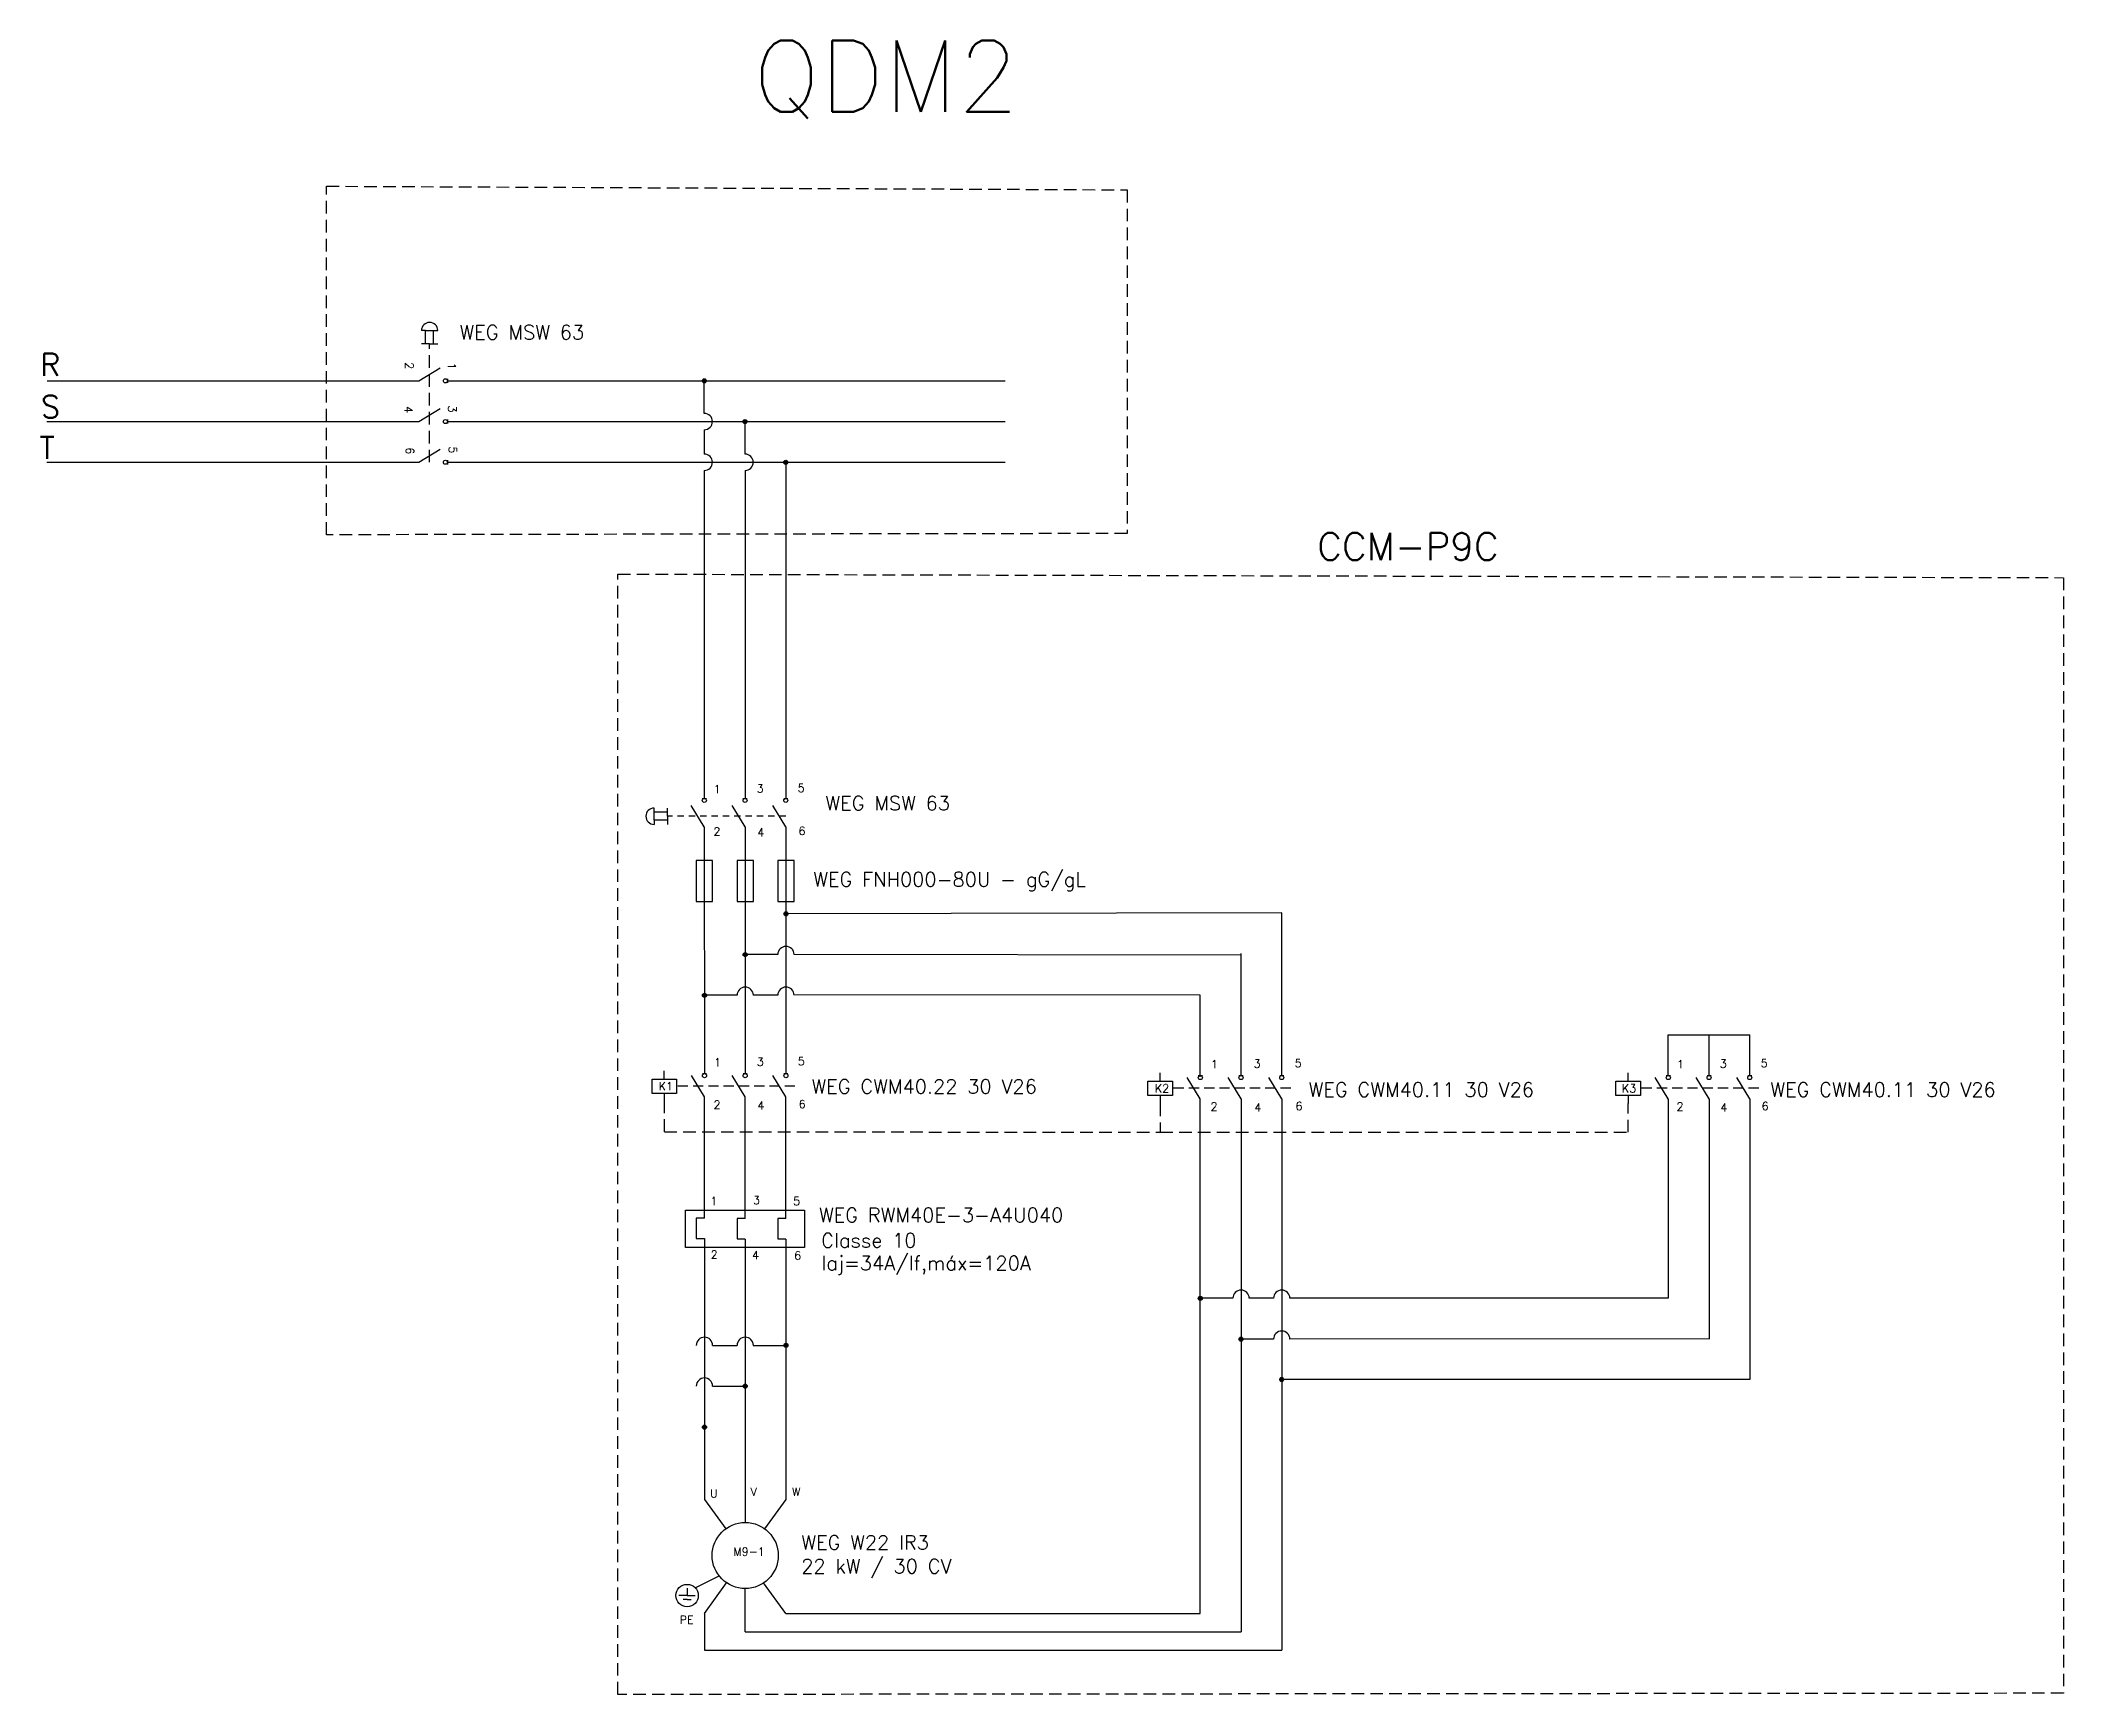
# Model space of a CAD drawing. Extents: x -259 to 641, y -96 to 322.
# Drawn here: x -55.81 to -15.67, y 113.43 to 146.26 of the extents above; entities that cross this region are included whole.
import ezdxf

# ---------------------------------------------------------------- set-up
doc = ezdxf.new("R2010")
doc.units = 0
doc.header["$MEASUREMENT"] = 0
doc.linetypes.add('DASHED2', pattern=[0.375, 0.25, -0.125])
doc.linetypes.add('HIDDEN', pattern=[0.375, 0.25, -0.125])
for name, color, linetype in [('_COTAS', 4, 'Continuous'), ('ELET_TRIFILAR_TEXTO', 4, 'Continuous'), ('Eletrocalha', 7, 'Continuous'), ('INTERTRAVAMENTO', 6, 'HIDDEN')]:
    doc.layers.add(name, color=color, linetype=linetype)
doc.layers.add('ELET_TRIFILAR_DESENHO', color=5, linetype='Continuous', plot=False)
doc.styles.add('ROMANS', font='romans')

msp = doc.modelspace()

# ---------------------------------------------------------------- texts
at = {"layer": 'ELET_TRIFILAR_TEXTO', "style": 'ROMANS'}
for s, height, p in [('QDM2', 1.4139, (-41.675, 144.843)), ('WEG MSW 63', 0.2828, (-47.494, 140.325)), ('CCM-P9C', 0.5457, (-30.48, 135.942)), ('WEG MSW 63      ', 0.28277, (-40.236, 130.98)), ('WEG FNH000-80U - gG/gL  ', 0.28277, (-40.477, 129.467)), ('WEG CWM40.22 30 V26', 0.28277, (-40.512, 125.357)), ('WEG CWM40.11 30 V26', 0.28277, (-30.651, 125.296)), ('WEG CWM40.11 30 V26', 0.28277, (-21.491, 125.296)), ('WEG RWM40E-3-A4U040    ', 0.28277, (-40.364, 122.805)), ('Iaj=34A/If,máx=120A ', 0.28277, (-40.317, 121.852)), ('WEG W22 IR3', 0.28277, (-40.714, 116.307)), ('22 kW / 30 CV', 0.28277, (-40.715, 115.837))]:
    msp.add_text(s, height=height, dxfattribs=at).set_placement(p)
at = {"layer": 'ELET_TRIFILAR_TEXTO', "linetype": 'Continuous', "attachment_point": 1, "style": 'ROMANS'}
for s, width, heights, insert, char_height in [('R', 0.45782, [0.385], (-55.812, 140.045), 0.441), ('S', 0.45782, [0.385], (-55.797, 139.21), 0.441), ('T', 0.45782, [0.385], (-55.826, 138.393), 0.441), ('K1', 0.45782, [0.385], (-43.544, 125.585), 0.1616), ('K2', 0.45782, [0.385], (-33.7, 125.543), 0.1616), ('K3', 0.45782, [0.385], (-24.435, 125.543), 0.1616), ('U', 0.45782, [0.385], (-42.526, 117.501), 0.162), ('V', 0.45782, [0.385], (-41.719, 117.535), 0.162), ('W', 0.45782, [0.385], (-40.899, 117.535), 0.162), ('M9-1', 0.51858, [0.563], (-42.063, 116.348), 0.1616), ('PE', 0.45782, [0.385], (-43.128, 114.997), 0.1616)]:
    msp.add_mtext_dynamic_manual_height_columns(s, width=width, gutter_width=2.793, heights=heights, dxfattribs=dict(at, insert=insert, char_height=char_height))
at = {"layer": 'ELET_TRIFILAR_TEXTO', "linetype": 'Continuous', "insert": (-40.32, 122.585), "char_height": 0.28277, "width": 5.65415, "attachment_point": 1, "style": 'ROMANS'}
msp.add_mtext('Classe 10     ', dxfattribs=at)

# ---------------------------------------------------------------- blocks, each defined once
blk = doc.blocks.new('Nome - Contatos')
at = {"layer": 'ELET_TRIFILAR_TEXTO', "linetype": 'Continuous', "char_height": 0.2, "attachment_point": 1, "style": 'ROMANS'}
for s, insert in [('3', (143.513, 124.19)), ('5', (144.518, 124.204)), ('1', (142.46, 124.177)), ('2', (142.451, 123.136)), ('4', (143.528, 123.114)), ('6', (144.54, 123.15))]:
    blk.add_mtext_dynamic_manual_height_columns(s, width=0.31166, gutter_width=1.901, heights=[0.262], dxfattribs=dict(at, insert=insert))
blk = doc.blocks.new('Fusíveis')
at = {"layer": 'ELET_TRIFILAR_DESENHO', "linetype": 'Continuous'}
for p, q in [((143.684, 121.383), (143.484, 121.383)), ((143.484, 121.383), (143.484, 120.383)), ((143.884, 121.383), (143.684, 121.383)), ((143.884, 120.383), (143.884, 121.383)), ((144.684, 121.383), (144.484, 121.383)), ((144.484, 121.383), (144.484, 120.383)), ((144.884, 121.383), (144.684, 121.383)), ((144.884, 120.383), (144.884, 121.383)), ((145.684, 121.383), (145.484, 121.383)), ((145.484, 121.383), (145.484, 120.383)), ((145.884, 121.383), (145.684, 121.383)), ((145.884, 120.383), (145.884, 121.383)), ((143.484, 120.383), (143.884, 120.383)), ((144.484, 120.383), (144.884, 120.383)), ((145.484, 120.383), (145.884, 120.383))]:
    blk.add_line(p, q, dxfattribs=at)
blk = doc.blocks.new('Contator')
at = {"layer": 'ELET_TRIFILAR_DESENHO', "linetype": 'Continuous'}
for p, q in [((150.054, 111.998), (150.054, 112.198)), ((151.04, 111.562), (150.721, 112.083)), ((150.99, 112.133), (151.091, 112.133)), ((152.04, 111.562), (151.721, 112.083)), ((151.99, 112.133), (152.091, 112.133)), ((153.04, 111.562), (152.721, 112.083)), ((152.99, 112.133), (153.091, 112.133)), ((150.054, 111.646), (150.054, 111.446))]:
    blk.add_line(p, q, dxfattribs=at)
at = {"layer": 'ELET_TRIFILAR_DESENHO', "linetype": 'DASHED2'}
blk.add_line((153.26, 111.822), (150.354, 111.822), dxfattribs=at)
at = {"layer": 'ELET_TRIFILAR_DESENHO', "linetype": 'Continuous'}
blk.add_lwpolyline([(149.754, 111.998), (150.354, 111.998), (150.354, 111.646), (149.754, 111.646)], close=True, dxfattribs=at)
for centre in [(151.04, 112.083), (152.04, 112.083), (153.04, 112.083)]:
    blk.add_circle(centre, 0.05, dxfattribs=at)
blk = doc.blocks.new('Rele Termico')
at = {"layer": 'ELET_TRIFILAR_DESENHO', "linetype": 'Continuous'}
for p, q in [((151.04, 108.823), (150.84, 108.823)), ((150.84, 108.823), (150.84, 108.323)), ((152.04, 108.811), (151.84, 108.811)), ((151.84, 108.811), (151.84, 108.311)), ((153.04, 108.811), (152.84, 108.811)), ((152.84, 108.811), (152.84, 108.311)), ((150.84, 108.323), (151.04, 108.323)), ((151.84, 108.311), (152.04, 108.311)), ((152.84, 108.311), (153.04, 108.311))]:
    blk.add_line(p, q, dxfattribs=at)
blk.add_lwpolyline([(150.573, 109.022), (153.495, 109.022), (153.495, 108.102), (150.573, 108.102)], close=True, dxfattribs=at)
blk = doc.blocks.new('Nome - Termico')
at = {"layer": 'ELET_TRIFILAR_TEXTO', "linetype": 'Continuous', "char_height": 0.2, "attachment_point": 1, "style": 'ROMANS'}
for s, insert in [('1', (149.774, 110.74)), ('3', (150.822, 110.762)), ('5', (151.809, 110.74)), ('2', (149.782, 109.425)), ('4', (150.799, 109.41)), ('6', (151.832, 109.402))]:
    blk.add_mtext_dynamic_manual_height_columns(s, width=0.31166, gutter_width=1.901, heights=[0.262], dxfattribs=dict(at, insert=insert))

# ---------------------------------------------------------------- hatches: boundary and pattern name
at = {"layer": 'ELET_TRIFILAR_DESENHO', "linetype": 'Continuous'}
h = msp.add_hatch(color=256, dxfattribs=at)
h.dxf.hatch_style = 1
h.paths.add_polyline_path([(-42.598, 139.502, 1), (-42.679, 139.502, 1)])
h = msp.add_hatch(color=256, dxfattribs=at)
h.dxf.hatch_style = 1
h.paths.add_polyline_path([(-41.79, 138.694, 1), (-41.871, 138.694, 1)])
h = msp.add_hatch(color=256, dxfattribs=at)
h.dxf.hatch_style = 1
h.paths.add_polyline_path([(-41.063, 137.886), (-40.982, 137.886, 1)])
h.paths.add_polyline_path([(-41.022, 137.886), (-41.022, 137.846, 0.414214), (-40.982, 137.886)])
h.paths.add_polyline_path([(-41.022, 137.846), (-41.022, 137.886), (-41.063, 137.886, 0.414214)])
h = msp.add_hatch(color=256, dxfattribs=at)
h.dxf.hatch_style = 1
h.paths.add_polyline_path([(-40.979, 128.925, 1), (-41.06, 128.925, 1)])
h = msp.add_hatch(color=256, dxfattribs=at)
h.dxf.hatch_style = 1
h.paths.add_polyline_path([(-41.787, 128.117, 1), (-41.867, 128.117, 1)])
h = msp.add_hatch(color=256, dxfattribs=at)
h.dxf.hatch_style = 1
h.paths.add_polyline_path([(-42.595, 127.309, 1), (-42.675, 127.309, 1)])
h = msp.add_hatch(color=256, dxfattribs=at)
h.dxf.hatch_style = 1
h.paths.add_polyline_path([(-32.759, 121.296, 1), (-32.839, 121.296, 1)])
h = msp.add_hatch(color=256, dxfattribs=at)
h.dxf.hatch_style = 1
h.paths.add_polyline_path([(-41.06, 120.36, -1), (-40.979, 120.36, -1)])
h = msp.add_hatch(color=256, dxfattribs=at)
h.dxf.hatch_style = 1
h.paths.add_polyline_path([(-31.951, 120.484, 1), (-32.032, 120.484, 1)])
h = msp.add_hatch(color=256, dxfattribs=at)
h.dxf.hatch_style = 1
h.paths.add_polyline_path([(-31.143, 119.684, 1), (-31.224, 119.684, 1)])
h = msp.add_hatch(color=256, dxfattribs=at)
h.dxf.hatch_style = 1
h.paths.add_polyline_path([(-41.787, 119.552, 1), (-41.867, 119.552, 1)])
h = msp.add_hatch(color=256, dxfattribs=at)
h.dxf.hatch_style = 1
h.paths.add_polyline_path([(-42.595, 118.738, 1), (-42.675, 118.738, 1)])

# ---------------------------------------------------------------- linework, layer by layer
at = {"layer": 'ELET_TRIFILAR_DESENHO', "color": 6, "linetype": 'Continuous'}
for p, q in [((-48.168, 140.5), (-48.249, 140.5)), ((-48.168, 140.234), (-48.168, 140.5)), ((-48.168, 140.5), (-48.007, 140.5)), ((-48.007, 140.234), (-48.007, 140.5)), ((-48.007, 140.5), (-47.926, 140.5)), ((-43.636, 130.943), (-43.636, 131.024)), ((-43.37, 130.943), (-43.636, 130.943)), ((-43.636, 130.781), (-43.636, 130.943)), ((-43.37, 130.862), (-43.37, 131.024)), ((-43.37, 130.862), (-43.37, 130.701)), ((-43.37, 130.781), (-43.636, 130.781)), ((-43.636, 130.781), (-43.636, 130.701))]:
    msp.add_line(p, q, dxfattribs=at)
at = {"layer": 'ELET_TRIFILAR_DESENHO', "linetype": 'Continuous'}
for p, q in [((-48.088, 140.234), (-48.249, 140.234)), ((-48.088, 140.234), (-47.926, 140.234)), ((-48.298, 139.502), (-47.877, 139.76)), ((-55.674, 139.502), (-48.298, 139.502)), ((-47.734, 139.543), (-47.734, 139.461)), ((-47.734, 139.502), (-36.668, 139.502)), ((-42.638, 138.856), (-42.638, 139.502)), ((-48.298, 138.694), (-47.877, 138.952)), ((-55.68, 138.694), (-48.298, 138.694)), ((-47.734, 138.735), (-47.734, 138.653)), ((-47.734, 138.694), (-36.668, 138.694)), ((-42.638, 138.533), (-42.638, 138.048)), ((-41.83, 138.048), (-41.83, 138.694)), ((-48.298, 137.886), (-47.877, 138.144)), ((-55.68, 137.886), (-48.298, 137.886)), ((-47.734, 137.927), (-47.734, 137.845)), ((-47.734, 137.886), (-36.668, 137.886)), ((-42.638, 137.725), (-42.638, 135.239)), ((-41.83, 137.725), (-41.83, 135.218)), ((-41.022, 137.886), (-41.022, 135.239)), ((-42.638, 135.239), (-42.638, 131.216)), ((-41.83, 135.218), (-41.83, 131.216)), ((-41.022, 135.239), (-41.022, 131.216)), ((-42.638, 130.652), (-42.896, 131.073)), ((-42.679, 131.216), (-42.597, 131.216)), ((-41.83, 130.652), (-42.088, 131.073)), ((-41.871, 131.216), (-41.789, 131.216)), ((-41.022, 130.652), (-41.28, 131.073)), ((-41.063, 131.216), (-40.981, 131.216)), ((-42.638, 130.652), (-42.635, 125.754)), ((-41.83, 130.652), (-41.827, 125.754)), ((-41.022, 130.652), (-41.019, 125.754)), ((-41.827, 122.881), (-41.827, 125.293)), ((-41.019, 122.881), (-41.019, 125.293)), ((-42.635, 122.482), (-42.635, 118.247)), ((-41.827, 122.472), (-41.827, 117.79)), ((-41.019, 122.472), (-41.019, 118.247)), ((-42.635, 118.247), (-42.635, 117.304)), ((-41.019, 118.247), (-41.019, 117.304)), ((-41.827, 117.79), (-41.827, 116.847)), ((-42.635, 117.304), (-42.212, 116.722)), ((-41.019, 117.304), (-41.442, 116.722)), ((-42.817, 115.547), (-42.345, 115.788)), ((-42.635, 115.038), (-42.197, 115.649)), ((-41.019, 115.038), (-41.462, 115.646)), ((-42.979, 115.396), (-43.142, 115.396)), ((-42.979, 115.32), (-43.06, 115.32)), ((-42.979, 115.54), (-42.979, 115.396)), ((-42.979, 115.396), (-42.817, 115.396)), ((-42.979, 115.32), (-42.898, 115.32)), ((-41.827, 114.675), (-41.826, 115.535))]:
    msp.add_line(p, q, dxfattribs=at)
at = {"layer": 'ELET_TRIFILAR_DESENHO', "color": 6, "linetype": 'DASHED2'}
msp.add_line((-48.088, 137.886), (-48.088, 140.234), dxfattribs=at)
at = {"layer": 'ELET_TRIFILAR_DESENHO', "color": 6, "linetype": 'DASHED2', "ltscale": 0.5}
msp.add_line((-41.022, 130.862), (-43.37, 130.862), dxfattribs=at)
at = {"layer": 'ELET_TRIFILAR_DESENHO', "linetype": 'HIDDEN'}
for points in [[(-50.133, 143.364), (-34.249, 143.293), (-34.249, 136.472), (-50.133, 136.447)], [(-44.354, 135.667), (-15.675, 135.596), (-15.675, 113.457), (-44.354, 113.432)]]:
    msp.add_lwpolyline(points, close=True, dxfattribs=at)
at = {"layer": 'ELET_TRIFILAR_DESENHO', "linetype": 'Continuous'}
for points in [[(-31.183, 128.946), (-41.019, 128.925)], [(-31.183, 125.715), (-31.183, 128.946)], [(-41.181, 128.117), (-41.827, 128.117)], [(-31.991, 128.107), (-40.858, 128.117)], [(-31.991, 125.715), (-31.991, 128.138)], [(-41.989, 127.309), (-42.635, 127.309)], [(-41.181, 127.309), (-41.666, 127.309)], [(-32.799, 125.693), (-32.799, 127.309), (-40.858, 127.318)], [(-23.515, 125.715), (-23.515, 126.523), (-21.899, 126.523)], [(-22.707, 125.715), (-22.707, 126.523)], [(-21.899, 125.715), (-21.899, 126.523)], [(-42.635, 122.886), (-42.635, 125.293)], [(-41.019, 115.038), (-32.799, 115.038), (-32.799, 125.254)], [(-31.991, 125.254), (-31.991, 114.675)], [(-31.183, 125.254), (-31.183, 114.311)], [(-23.515, 125.254), (-23.515, 121.296)], [(-22.707, 125.254), (-22.707, 120.484)], [(-21.899, 125.254), (-21.899, 119.684)], [(-32.153, 121.296), (-32.799, 121.296)], [(-31.345, 121.296), (-31.83, 121.296)], [(-23.515, 121.296), (-31.022, 121.296)], [(-31.345, 120.484), (-31.991, 120.484)], [(-22.707, 120.494), (-31.022, 120.484)], [(-42.473, 120.36), (-41.989, 120.36)], [(-41.666, 120.36), (-41.019, 120.36)], [(-21.899, 119.684), (-31.183, 119.684)], [(-42.473, 119.552), (-41.827, 119.552)], [(-42.635, 115.038), (-42.635, 114.311), (-31.183, 114.312)], [(-41.827, 114.675), (-31.991, 114.675)]]:
    msp.add_lwpolyline(points, dxfattribs=at)
for centre, radius in [((-47.774, 139.502), 0.0404), ((-42.638, 139.502), 0.0404), ((-47.774, 138.694), 0.0404), ((-41.83, 138.694), 0.0404), ((-47.774, 137.886), 0.0404), ((-41.022, 137.886), 0.0404), ((-42.638, 131.175), 0.0404), ((-41.83, 131.175), 0.0404), ((-41.022, 131.175), 0.0404), ((-41.019, 128.925), 0.0404), ((-41.827, 128.117), 0.0404), ((-42.635, 127.309), 0.0404), ((-32.799, 121.296), 0.0404), ((-41.019, 120.36), 0.0404), ((-31.991, 120.484), 0.0404), ((-31.183, 119.684), 0.0404), ((-41.827, 119.552), 0.0404), ((-42.635, 118.738), 0.0404), ((-41.827, 116.191), 0.656), ((-42.979, 115.396), 0.222)]:
    msp.add_circle(centre, radius, dxfattribs=at)
at = {"layer": 'ELET_TRIFILAR_DESENHO', "color": 6, "linetype": 'Continuous'}
for centre, start, end in [((-48.088, 140.5), 0, 180), ((-43.636, 130.862), 90, 270)]:
    msp.add_arc(centre, 0.162, start, end, dxfattribs=at)
at = {"layer": 'ELET_TRIFILAR_DESENHO', "linetype": 'Continuous'}
for centre, start, end in [((-42.638, 138.694), 270, 90), ((-42.638, 137.886), 270, 90), ((-41.83, 137.886), 270, 90), ((-41.019, 128.117), 0, 180), ((-41.827, 127.309), 0, 180), ((-41.019, 127.309), 0, 180), ((-31.991, 121.296), 0, 180), ((-31.183, 121.296), 0, 180), ((-42.635, 120.36), 0, 180), ((-41.827, 120.36), 0, 180), ((-31.183, 120.484), 0, 180), ((-42.635, 119.552), 0, 180)]:
    msp.add_arc(centre, 0.162, start, end, dxfattribs=at)
at = {"layer": 'Eletrocalha', "color": 6, "linetype": 'DASHED2'}
for points in [[(-33.595, 125.16), (-33.595, 124.594), (-24.313, 124.589), (-24.311, 125.16)], [(-43.431, 124.597), (-43.431, 124.597), (-33.595, 124.594), (-33.595, 124.594)]]:
    msp.add_lwpolyline(points, dxfattribs=at)
at = {"layer": 'INTERTRAVAMENTO', "linetype": 'HIDDEN'}
msp.add_line((-43.431, 124.597), (-43.431, 125.2), dxfattribs=at)

# ---------------------------------------------------------------- block references
at = {"layer": '_COTAS', "linetype": 'Continuous', "xscale": 0.8079180569963671, "yscale": 0.8079180569963671, "zscale": 0.8079180569963671, "rotation": 270}
msp.add_blockref('Nome - Contatos', (-147.892, 254.96), dxfattribs=at)
at = {"layer": '_COTAS', "linetype": 'Continuous', "xscale": 0.8079180569963671, "yscale": 0.8079180569963671, "zscale": 0.8079180569963671}
for name, p in [('Nome - Contatos', (-157.546, 31.156)), ('Nome - Contatos', (-157.543, 25.735)), ('Nome - Contatos', (-147.686, 25.696)), ('Nome - Contatos', (-138.441, 25.696)), ('Nome - Termico', (-163.524, 33.837))]:
    msp.add_blockref(name, p, dxfattribs=at)
at = {"layer": 'ELET_TRIFILAR_DESENHO', "linetype": 'Continuous', "xscale": 0.8079180569963671, "yscale": 0.8079180569963671, "zscale": 0.8079180569963671}
for name, p in [('Fusíveis', (-158.72, 31.913)), ('Contator', (-164.663, 35.16)), ('Contator', (-154.827, 35.121)), ('Contator', (-145.543, 35.121)), ('Rele Termico', (-164.663, 34.966))]:
    msp.add_blockref(name, p, dxfattribs=at)

msp.set_redraw_order([(e.dxf.handle, doc.entitydb.next_handle()) for e in msp.query("TEXT MTEXT ATTDEF DIMENSION ARC_DIMENSION")])  # texts and dimensions are drawn at this point

doc.saveas('drawing.dxf')
